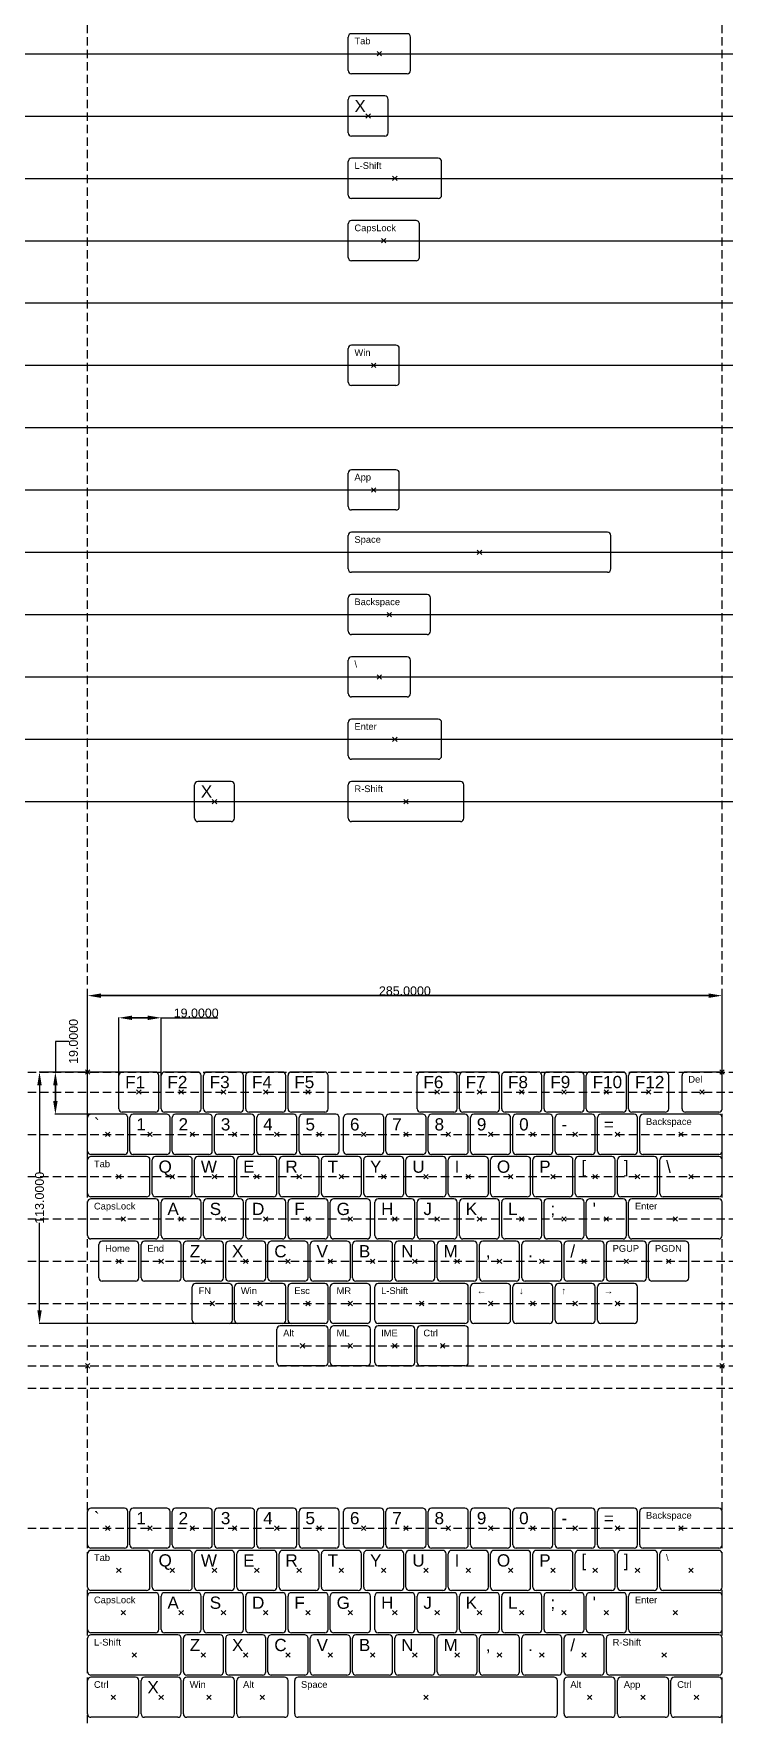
# Model space of a CAD drawing. Header units: millimetres. Extents: x -145 to 165, y -715 to 41.
import ezdxf

# ---------------------------------------------------------------- set-up
doc = ezdxf.new("R2010")
doc.units = ezdxf.units.MM
doc.header["$LTSCALE"] = 15
doc.header["$MEASUREMENT"] = 0
doc.header["$PDMODE"] = 3
doc.header["$PDSIZE"] = -5
doc.linetypes.add('DASHED', pattern=[0.375, 0.25, -0.125])
doc.layers.add('dim', color=4, linetype='Continuous', plot=False)
doc.layers.add('origin', color=8, linetype='DASHED', plot=False)
doc.layers.add('label', color=2, linetype='Continuous')
doc.styles.get("Standard").update_dxf_attribs({"font": 'arial.ttf'})
doc.dimstyles.get("Standard").update_dxf_attribs({"dimtxt": 0.18, "dimasz": 0.18, "dimexe": 0.18, "dimexo": 0.0625, "dimgap": 0.09, "dimtad": 0, "dimtih": 1, "dimtoh": 1, "dimdec": 4, "dimzin": 0, "dimdsep": 46, "dimtxsty": 'Standard', "dimcen": 0.09, "dimadec": 0, "dimazin": 0, "dimtfac": 1, "dimtdec": 4, "dimtofl": 0, "dimtmove": 0, "dimatfit": 3, "dimfxl": 1, "dimtolj": 1, "dimtzin": 0, "dimarcsym": 0})

msp = doc.modelspace()

# ---------------------------------------------------------------- texts
at = {"layer": 'label', "width": 14.0528084, "attachment_point": 1}
for s, insert, char_height in [('{Tab}', (-1.25116, 39.19999), 3), ('{X}', (-1.25116, 11.19999), 5.5), ('{L-Shift}', (-1.25116, -16.80001), 3), ('{CapsLock}', (-1.25116, -44.80001), 3), ('{Win}', (-1.25116, -100.80001), 3), ('{App}', (-1.25116, -156.80001), 3), ('{Space}', (-1.25116, -184.80001), 3), ('{Backspace}', (-1.25116, -212.80001), 3), ('{\\\\}', (-1.25116, -240.80001), 3), ('{Enter}', (-1.25116, -268.80001), 3), ('{X}', (-70.26099, -296.80001), 5.5), ('{R-Shift}', (-1.25116, -296.80001), 3), ('{F1}', (-104.26099, -427.31261), 5.5), ('{F2}', (-85.26099, -427.31261), 5.5), ('{F3}', (-66.26099, -427.31261), 5.5), ('{F4}', (-47.26099, -427.31261), 5.5), ('{F5}', (-28.26099, -427.31261), 5.5), ('{F6}', (29.73901, -427.31261), 5.5), ('{F7}', (48.73901, -427.31261), 5.5), ('{F8}', (67.73901, -427.31261), 5.5), ('{F9}', (86.73901, -427.31261), 5.5), ('{F10}', (105.73901, -427.31261), 5.5), ('{F12}', (124.73901, -427.31261), 5.5), ('{Del}', (148.73901, -427.31261), 3), ('{`}', (-118.26099, -446.31261), 5.5), ('{2}', (-80.26099, -446.31261), 5.5), ('{3}', (-61.26099, -446.31261), 5.5), ('{6}', (-3.26869, -446.31261), 5.5), ('{8}', (34.73131, -446.31261), 5.5), ('{9}', (53.73131, -446.31261), 5.5), ('{0}', (72.73131, -446.31261), 5.5), ('{Backspace}', (129.73901, -446.31261), 3), ('{1}', (-99.26099, -446.31261), 5.5), ('{4}', (-42.26099, -446.31261), 5.5), ('{5}', (-23.26099, -446.31261), 5.5), ('{7}', (15.73131, -446.31261), 5.5), ('{-}', (91.73131, -446.31261), 5.5), ('{=}', (110.73131, -446.31261), 5.5), ('{Tab}', (-118.26099, -465.31261), 3), ('{Q}', (-89.26099, -465.31261), 5.5), ('{W}', (-70.26099, -465.31261), 5.5), ('{E}', (-51.26099, -465.31261), 5.5), ('{R}', (-32.26099, -465.31261), 5.5), ('{T}', (-13.26099, -465.31261), 5.5), ('{Y}', (5.73901, -465.31261), 5.5), ('{U}', (24.73901, -465.31261), 5.5), ('{I}', (43.73901, -465.31261), 5.5), ('{O}', (62.73901, -465.31261), 5.5), ('{P}', (81.73901, -465.31261), 5.5), ('{[}', (100.73901, -465.31261), 5.5), ('{]}', (119.73901, -465.31261), 5.5), ('{\\\\}', (138.73901, -465.31261), 5.5), ('{CapsLock}', (-118.26099, -484.31261), 3), ('{A}', (-85.26099, -484.31261), 5.5), ('{S}', (-66.26099, -484.31261), 5.5), ('{D}', (-47.26099, -484.31261), 5.5), ('{F}', (-28.26099, -484.31261), 5.5), ('{G}', (-9.26099, -484.31261), 5.5), ('{H}', (10.73901, -484.31261), 5.5), ('{J}', (29.73901, -484.31261), 5.5), ('{K}', (48.73901, -484.31261), 5.5), ('{L}', (67.73901, -484.31261), 5.5), ('{;}', (86.73901, -484.31261), 5.5), ("{'}", (105.73901, -484.31261), 5.5), ('{Enter}', (124.73901, -484.31261), 3), ('{Home}', (-113.26099, -503.31261), 3), ('{End}', (-94.26099, -503.31261), 3), ('{Z}', (-75.26099, -503.31261), 5.5), ('{X}', (-56.26099, -503.31261), 5.5), ('{C}', (-37.26099, -503.31261), 5.5), ('{V}', (-18.26099, -503.31261), 5.5), ('{B}', (0.73901, -503.31261), 5.5), ('{N}', (19.73901, -503.31261), 5.5), ('{M}', (38.73901, -503.31261), 5.5), ('{/}', (95.73901, -503.31261), 5.5), ('{PGUP}', (114.73901, -503.31261), 3), ('{PGDN}', (133.73901, -503.31261), 3), ('{,}', (57.73901, -503.31261), 5.5), ('{.}', (76.73901, -503.31261), 5.5), ('{\\H0.545455x;FN}', (-71.26099, -522.31261), 5.5), ('{Win}', (-52.26099, -522.31261), 3), ('{Esc}', (-28.26099, -522.31261), 3), ('{MR}', (-9.26099, -522.31261), 3), ('{L-Shift}', (10.73901, -522.31261), 3), ('{←}', (53.73901, -522.31261), 3), ('{↓}', (72.73901, -522.31261), 3), ('{↑}', (91.73901, -522.31261), 3), ('{→}', (110.73901, -522.31261), 3), ('{Alt}', (-33.26099, -541.31261), 3), ('{ML}', (-9.26099, -541.31261), 3), ('{IME}', (10.73901, -541.31261), 3), ('{Ctrl}', (29.73901, -541.31261), 3), ('{`}', (-118.26099, -623.22723), 5.5), ('{1}', (-99.26099, -623.22723), 5.5), ('{2}', (-80.26099, -623.22723), 5.5), ('{3}', (-61.26099, -623.22723), 5.5), ('{4}', (-42.26099, -623.22723), 5.5), ('{5}', (-23.26099, -623.22723), 5.5), ('{6}', (-3.26869, -623.22723), 5.5), ('{7}', (15.73131, -623.22723), 5.5), ('{8}', (34.73131, -623.22723), 5.5), ('{9}', (53.73131, -623.22723), 5.5), ('{0}', (72.73131, -623.22723), 5.5), ('{-}', (91.73131, -623.22723), 5.5), ('{=}', (110.73131, -623.22723), 5.5), ('{Backspace}', (129.73901, -623.22723), 3), ('{Tab}', (-118.26099, -642.22723), 3), ('{Q}', (-89.26099, -642.22723), 5.5), ('{W}', (-70.26099, -642.22723), 5.5), ('{E}', (-51.26099, -642.22723), 5.5), ('{R}', (-32.26099, -642.22723), 5.5), ('{T}', (-13.26099, -642.22723), 5.5), ('{Y}', (5.73901, -642.22723), 5.5), ('{U}', (24.73901, -642.22723), 5.5), ('{I}', (43.73901, -642.22723), 5.5), ('{O}', (62.73901, -642.22723), 5.5), ('{P}', (81.73901, -642.22723), 5.5), ('{[}', (100.73901, -642.22723), 5.5), ('{]}', (119.73901, -642.22723), 5.5), ('{\\\\}', (138.73901, -642.22723), 3), ('{CapsLock}', (-118.26099, -661.22723), 3), ('{A}', (-85.26099, -661.22723), 5.5), ('{S}', (-66.26099, -661.22723), 5.5), ('{D}', (-47.26099, -661.22723), 5.5), ('{F}', (-28.26099, -661.22723), 5.5), ('{G}', (-9.26099, -661.22723), 5.5), ('{H}', (10.73901, -661.22723), 5.5), ('{J}', (29.73901, -661.22723), 5.5), ('{K}', (48.73901, -661.22723), 5.5), ('{L}', (67.73901, -661.22723), 5.5), ('{;}', (86.73901, -661.22723), 5.5), ("{'}", (105.73901, -661.22723), 5.5), ('{Enter}', (124.73901, -661.22723), 3), ('{L-Shift}', (-118.26099, -680.22723), 3), ('{Z}', (-75.26099, -680.22723), 5.5), ('{X}', (-56.26099, -680.22723), 5.5), ('{C}', (-37.26099, -680.22723), 5.5), ('{V}', (-18.26099, -680.22723), 5.5), ('{B}', (0.73901, -680.22723), 5.5), ('{N}', (19.73901, -680.22723), 5.5), ('{M}', (38.73901, -680.22723), 5.5), ('{/}', (95.73901, -680.22723), 5.5), ('{R-Shift}', (114.73901, -680.22723), 3), ('{,}', (57.73901, -680.22723), 5.5), ('{.}', (76.73901, -680.22723), 5.5), ('{Ctrl}', (-118.26099, -699.22723), 3), ('{X}', (-94.26099, -699.22723), 5.5), ('{Win}', (-75.26099, -699.22723), 3), ('{Alt}', (-51.26099, -699.22723), 3), ('{Space}', (-25.26099, -699.22723), 3), ('{Alt}', (95.73901, -699.22723), 3), ('{App}', (119.73901, -699.22723), 3), ('{Ctrl}', (143.73901, -699.22723), 3)]:
    msp.add_mtext(s, dxfattribs=dict(at, insert=insert, char_height=char_height))

# ---------------------------------------------------------------- blocks, each defined once
blk = doc.blocks.new('*D7')
at = {"layer": 'dim', "color": 0, "lineweight": -2}
for p, q in [((-121.1, -446), (-121.1, -391.07)), ((-115.1, -391.25), (157.9, -391.25)), ((157.9, -391.25), (-115.1, -391.25)), ((163.9, -427), (163.9, -391.07))]:
    blk.add_line(p, q, dxfattribs=at)
at = {"layer": 'dim', "color": 0}
for points in [[(-115.1, -390.25), (-115.1, -392.25), (-121.1, -391.25)], [(157.9, -392.25), (157.9, -390.25), (163.9, -391.25)]]:
    blk.add_solid(points, dxfattribs=at)
at = {"layer": 'dim', "color": 0, "insert": (21.4, -389.11), "char_height": 4, "attachment_point": 5}
blk.add_mtext('\\A1;285.0000', dxfattribs=at)
blk = doc.blocks.new('*D8')
at = {"layer": 'dim', "color": 0, "lineweight": -2}
for p, q in [((-105.66, -425.56), (-142.9, -425.56)), ((-142.72, -431.56), (-142.72, -470.76)), ((-142.72, -532.56), (-142.72, -493.37)), ((-29.66, -538.56), (-142.9, -538.56))]:
    blk.add_line(p, q, dxfattribs=at)
at = {"layer": 'dim', "color": 0}
for points in [[(-141.72, -431.56), (-143.72, -431.56), (-142.72, -425.56)], [(-143.72, -532.56), (-141.72, -532.56), (-142.72, -538.56)]]:
    blk.add_solid(points, dxfattribs=at)
at = {"layer": 'dim', "color": 0, "insert": (-142.72, -482.06), "char_height": 4, "attachment_point": 5, "rotation": 90}
blk.add_mtext('\\A1;113.0000', dxfattribs=at)
blk = doc.blocks.new('*D9')
at = {"layer": 'dim', "color": 0, "lineweight": -2}
for p, q in [((-129.59, -411.81), (-135.59, -411.81)), ((-135.59, -411.81), (-135.59, -425.56)), ((-105.66, -425.56), (-135.77, -425.56)), ((-135.59, -431.56), (-135.59, -438.56)), ((-135.59, -438.56), (-135.59, -431.56)), ((-119.66, -444.56), (-135.77, -444.56))]:
    blk.add_line(p, q, dxfattribs=at)
at = {"layer": 'dim', "color": 0}
for points in [[(-134.59, -431.56), (-136.59, -431.56), (-135.59, -425.56)], [(-136.59, -438.56), (-134.59, -438.56), (-135.59, -444.56)]]:
    blk.add_solid(points, dxfattribs=at)
at = {"layer": 'dim', "color": 0, "insert": (-127.46, -411.81), "char_height": 4, "attachment_point": 5, "rotation": 90}
blk.add_mtext('\\A1;19.0000', dxfattribs=at)
blk = doc.blocks.new('*D10')
at = {"layer": 'dim', "color": 0, "lineweight": -2}
for p, q in [((-107.1, -427), (-107.1, -401.02)), ((-101.1, -401.2), (-94.1, -401.2)), ((-94.1, -401.2), (-101.1, -401.2)), ((-88.1, -427), (-88.1, -401.02)), ((-88.1, -401.2), (-62.59, -401.2))]:
    blk.add_line(p, q, dxfattribs=at)
at = {"layer": 'dim', "color": 0}
for points in [[(-101.1, -400.2), (-101.1, -402.2), (-107.1, -401.2)], [(-94.1, -402.2), (-94.1, -400.2), (-88.1, -401.2)]]:
    blk.add_solid(points, dxfattribs=at)
at = {"layer": 'dim', "color": 0, "insert": (-72.34, -399.07), "char_height": 4, "attachment_point": 5}
blk.add_mtext('\\A1;19.0000', dxfattribs=at)

# ---------------------------------------------------------------- dimensions: what is measured, and where the dimension line sits
at = {"layer": 'dim'}
for base, p1, p2, picture, middle in [((163.9049, -391.24573), (-121.0951, -446.06219), (163.9049, -427.06219), '*D7', (21.4049, -389.11343)), ((-88.0951, -401.19756), (-107.0951, -427.06219), (-88.0951, -427.06219), '*D10', (-72.34344, -399.06527))]:
    dim = msp.add_linear_dim(base=base, p1=p1, p2=p2, dimstyle='Standard', override={"dimscale": 1, "dimtxt": 4, "dimasz": 6, "dimexe": 0.18, "dimexo": 0.0625, "dimgap": 0.09, "dimtad": 1, "dimjust": 0, "dimlfac": 1, "dimtxsty": 'Standard', "dimcen": 0.09, "dimtix": 0, "dimtofl": 0, "dimtmove": 0, "dimatfit": 3}, dxfattribs=at)
    dim.commit()
    dim.dimension.update_dxf_attribs({"geometry": picture, "text_midpoint": middle})
dim = msp.add_linear_dim(base=(-135.59003, -444.56219), p1=(-105.5951, -425.56219), p2=(-119.5951, -444.56219), angle=90, dimstyle='Standard', override={"dimtxt": 4, "dimasz": 6, "dimtad": 1, "dimlfac": 1}, dxfattribs=at)
dim.commit()
dim.dimension.update_dxf_attribs({"geometry": '*D9', "text_midpoint": (-127.45774, -411.81285), "dimtype": 160, "text_rotation": 90})
dim = msp.add_linear_dim(base=(-142.71721, -538.56219), p1=(-105.5951, -425.56219), p2=(-29.5951, -538.56219), angle=90, dimstyle='Standard', override={"dimtxt": 4, "dimasz": 6, "dimtad": 2, "dimlfac": 1}, dxfattribs=at)
dim.commit()
dim.dimension.update_dxf_attribs({"geometry": '*D8', "text_midpoint": (-142.71721, -482.06219), "text_rotation": 90})

# ---------------------------------------------------------------- linework, layer by layer
for p, q in [((-4.08527, 24.45041), (-4.08527, 39.45041)), ((22.41473, 40.95041), (-2.58527, 40.95041)), ((23.91473, 24.45041), (23.91473, 39.45041)), ((22.41473, 22.95041), (-2.58527, 22.95041)), ((-4.08527, -3.54959), (-4.08527, 11.45041)), ((12.41473, 12.95041), (-2.58527, 12.95041)), ((13.91473, -3.54959), (13.91473, 11.45041)), ((12.41473, -5.04959), (-2.58527, -5.04959)), ((36.41473, -15.04959), (-2.58527, -15.04959)), ((-4.08527, -31.54959), (-4.08527, -16.54959)), ((37.91473, -31.54959), (37.91473, -16.54959)), ((36.41473, -33.04959), (-2.58527, -33.04959)), ((-4.08527, -59.54959), (-4.08527, -44.54959)), ((26.41473, -43.04959), (-2.58527, -43.04959)), ((27.91473, -59.54959), (27.91473, -44.54959)), ((26.41473, -61.04959), (-2.58527, -61.04959)), ((-4.08527, -115.54959), (-4.08527, -100.54959)), ((17.41473, -99.04959), (-2.58527, -99.04959)), ((18.91473, -115.54959), (18.91473, -100.54959)), ((17.41473, -117.04959), (-2.58527, -117.04959)), ((-4.08527, -171.54959), (-4.08527, -156.54959)), ((17.41473, -155.04959), (-2.58527, -155.04959)), ((18.91473, -171.54959), (18.91473, -156.54959)), ((17.41473, -173.04959), (-2.58527, -173.04959)), ((-4.08527, -199.54959), (-4.08527, -184.54959)), ((112.41473, -183.04959), (-2.58527, -183.04959)), ((113.91473, -199.54959), (113.91473, -184.54959)), ((112.41473, -201.04959), (-2.58527, -201.04959)), ((31.41473, -211.04959), (-2.58527, -211.04959)), ((-4.08527, -227.54959), (-4.08527, -212.54959)), ((32.91473, -227.54959), (32.91473, -212.54959)), ((31.41473, -229.04959), (-2.58527, -229.04959)), ((-4.08527, -255.54959), (-4.08527, -240.54959)), ((22.41473, -239.04959), (-2.58527, -239.04959)), ((23.91473, -255.54959), (23.91473, -240.54959)), ((22.41473, -257.04959), (-2.58527, -257.04959)), ((-4.08527, -283.54959), (-4.08527, -268.54959)), ((36.41473, -267.04959), (-2.58527, -267.04959)), ((37.91473, -283.54959), (37.91473, -268.54959)), ((36.41473, -285.04959), (-2.58527, -285.04959)), ((-73.0951, -311.54959), (-73.0951, -296.54959)), ((-56.5951, -295.04959), (-71.5951, -295.04959)), ((-55.0951, -311.54959), (-55.0951, -296.54959)), ((-4.08527, -311.54959), (-4.08527, -296.54959)), ((46.41473, -295.04959), (-2.58527, -295.04959)), ((47.91473, -311.54959), (47.91473, -296.54959)), ((-56.5951, -313.04959), (-71.5951, -313.04959)), ((46.41473, -313.04959), (-2.58527, -313.04959)), ((-107.0951, -442.06219), (-107.0951, -427.06219)), ((-90.5951, -425.56219), (-105.5951, -425.56219)), ((-89.0951, -442.06219), (-89.0951, -427.06219)), ((-88.0951, -442.06219), (-88.0951, -427.06219)), ((-71.5951, -425.56219), (-86.5951, -425.56219)), ((-70.0951, -442.06219), (-70.0951, -427.06219)), ((-69.0951, -442.06219), (-69.0951, -427.06219)), ((-52.5951, -425.56219), (-67.5951, -425.56219)), ((-51.0951, -442.06219), (-51.0951, -427.06219)), ((-50.0951, -442.06219), (-50.0951, -427.06219)), ((-33.5951, -425.56219), (-48.5951, -425.56219)), ((-32.0951, -442.06219), (-32.0951, -427.06219)), ((-31.0951, -442.06219), (-31.0951, -427.06219)), ((-14.5951, -425.56219), (-29.5951, -425.56219)), ((-13.0951, -442.06219), (-13.0951, -427.06219)), ((26.9049, -442.06219), (26.9049, -427.06219)), ((43.4049, -425.56219), (28.4049, -425.56219)), ((44.9049, -442.06219), (44.9049, -427.06219)), ((45.9049, -442.06219), (45.9049, -427.06219)), ((62.4049, -425.56219), (47.4049, -425.56219)), ((63.9049, -442.06219), (63.9049, -427.06219)), ((64.9049, -442.06219), (64.9049, -427.06219)), ((81.4049, -425.56219), (66.4049, -425.56219)), ((82.9049, -442.06219), (82.9049, -427.06219)), ((83.9049, -442.06219), (83.9049, -427.06219)), ((100.4049, -425.56219), (85.4049, -425.56219)), ((101.9049, -442.06219), (101.9049, -427.06219)), ((102.9049, -442.06219), (102.9049, -427.06219)), ((119.4049, -425.56219), (104.4049, -425.56219)), ((120.9049, -442.06219), (120.9049, -427.06219)), ((121.9049, -442.06219), (121.9049, -427.06219)), ((138.4049, -425.56219), (123.4049, -425.56219)), ((139.9049, -442.06219), (139.9049, -427.06219)), ((145.9049, -442.06219), (145.9049, -427.06219)), ((162.4049, -425.56219), (147.4049, -425.56219)), ((163.9049, -442.06219), (163.9049, -427.06219)), ((-121.0951, -461.06219), (-121.0951, -446.06219)), ((-104.5951, -444.56219), (-119.5951, -444.56219)), ((-90.5951, -443.56219), (-105.5951, -443.56219)), ((-103.0951, -461.06219), (-103.0951, -446.06219)), ((-102.0951, -461.06219), (-102.0951, -446.06219)), ((-85.5951, -444.56219), (-100.5951, -444.56219)), ((-71.5951, -443.56219), (-86.5951, -443.56219)), ((-84.0951, -461.06219), (-84.0951, -446.06219)), ((-83.0951, -461.06219), (-83.0951, -446.06219)), ((-66.5951, -444.56219), (-81.5951, -444.56219)), ((-52.5951, -443.56219), (-67.5951, -443.56219)), ((-65.0951, -461.06219), (-65.0951, -446.06219)), ((-64.0951, -461.06219), (-64.0951, -446.06219)), ((-47.5951, -444.56219), (-62.5951, -444.56219)), ((-33.5951, -443.56219), (-48.5951, -443.56219)), ((-46.0951, -461.06219), (-46.0951, -446.06219)), ((-45.0951, -461.06219), (-45.0951, -446.06219)), ((-28.5951, -444.56219), (-43.5951, -444.56219)), ((-14.5951, -443.56219), (-29.5951, -443.56219)), ((-27.0951, -461.06219), (-27.0951, -446.06219)), ((-26.0951, -461.06219), (-26.0951, -446.06219)), ((-9.5951, -444.56219), (-24.5951, -444.56219)), ((-8.0951, -461.06219), (-8.0951, -446.06219)), ((-6.1028, -461.06219), (-6.1028, -446.06219)), ((10.3972, -444.56219), (-4.6028, -444.56219)), ((11.8972, -461.06219), (11.8972, -446.06219)), ((12.8972, -461.06219), (12.8972, -446.06219)), ((29.3972, -444.56219), (14.3972, -444.56219)), ((43.4049, -443.56219), (28.4049, -443.56219)), ((30.8972, -461.06219), (30.8972, -446.06219)), ((31.8972, -461.06219), (31.8972, -446.06219)), ((48.3972, -444.56219), (33.3972, -444.56219)), ((62.4049, -443.56219), (47.4049, -443.56219)), ((49.8972, -461.06219), (49.8972, -446.06219)), ((50.8972, -461.06219), (50.8972, -446.06219)), ((67.3972, -444.56219), (52.3972, -444.56219)), ((81.4049, -443.56219), (66.4049, -443.56219)), ((68.8972, -461.06219), (68.8972, -446.06219)), ((69.8972, -461.06219), (69.8972, -446.06219)), ((86.3972, -444.56219), (71.3972, -444.56219)), ((100.4049, -443.56219), (85.4049, -443.56219)), ((87.8972, -461.06219), (87.8972, -446.06219)), ((88.8972, -461.06219), (88.8972, -446.06219)), ((105.3972, -444.56219), (90.3972, -444.56219)), ((119.4049, -443.56219), (104.4049, -443.56219)), ((106.8972, -461.06219), (106.8972, -446.06219)), ((107.8972, -461.06219), (107.8972, -446.06219)), ((124.3972, -444.56219), (109.3972, -444.56219)), ((138.4049, -443.56219), (123.4049, -443.56219)), ((125.8972, -461.06219), (125.8972, -446.06219)), ((126.9049, -461.06219), (126.9049, -446.06219)), ((162.4049, -444.56219), (128.4049, -444.56219)), ((162.4049, -443.56219), (147.4049, -443.56219)), ((163.9049, -461.06219), (163.9049, -446.06219)), ((-121.0951, -480.06219), (-121.0951, -465.06219)), ((-104.5951, -462.56219), (-119.5951, -462.56219)), ((-94.5951, -463.56219), (-119.5951, -463.56219)), ((-85.5951, -462.56219), (-100.5951, -462.56219)), ((-93.0951, -480.06219), (-93.0951, -465.06219)), ((-92.0951, -480.06219), (-92.0951, -465.06219)), ((-75.5951, -463.56219), (-90.5951, -463.56219)), ((-66.5951, -462.56219), (-81.5951, -462.56219)), ((-74.0951, -480.06219), (-74.0951, -465.06219)), ((-73.0951, -480.06219), (-73.0951, -465.06219)), ((-56.5951, -463.56219), (-71.5951, -463.56219)), ((-47.5951, -462.56219), (-62.5951, -462.56219)), ((-55.0951, -480.06219), (-55.0951, -465.06219)), ((-54.0951, -480.06219), (-54.0951, -465.06219)), ((-37.5951, -463.56219), (-52.5951, -463.56219)), ((-28.5951, -462.56219), (-43.5951, -462.56219)), ((-36.0951, -480.06219), (-36.0951, -465.06219)), ((-35.0951, -480.06219), (-35.0951, -465.06219)), ((-18.5951, -463.56219), (-33.5951, -463.56219)), ((-9.5951, -462.56219), (-24.5951, -462.56219)), ((-17.0951, -480.06219), (-17.0951, -465.06219)), ((-16.0951, -480.06219), (-16.0951, -465.06219)), ((0.4049, -463.56219), (-14.5951, -463.56219)), ((10.3972, -462.56219), (-4.6028, -462.56219)), ((1.9049, -480.06219), (1.9049, -465.06219)), ((2.9049, -480.06219), (2.9049, -465.06219)), ((19.4049, -463.56219), (4.4049, -463.56219)), ((29.3972, -462.56219), (14.3972, -462.56219)), ((20.9049, -480.06219), (20.9049, -465.06219)), ((21.9049, -480.06219), (21.9049, -465.06219)), ((38.4049, -463.56219), (23.4049, -463.56219)), ((48.3972, -462.56219), (33.3972, -462.56219)), ((39.9049, -480.06219), (39.9049, -465.06219)), ((40.9049, -480.06219), (40.9049, -465.06219)), ((57.4049, -463.56219), (42.4049, -463.56219)), ((67.3972, -462.56219), (52.3972, -462.56219)), ((58.9049, -480.06219), (58.9049, -465.06219)), ((59.9049, -480.06219), (59.9049, -465.06219)), ((76.4049, -463.56219), (61.4049, -463.56219)), ((86.3972, -462.56219), (71.3972, -462.56219)), ((77.9049, -480.06219), (77.9049, -465.06219)), ((78.9049, -480.06219), (78.9049, -465.06219)), ((95.4049, -463.56219), (80.4049, -463.56219)), ((105.3972, -462.56219), (90.3972, -462.56219)), ((96.9049, -480.06219), (96.9049, -465.06219)), ((97.9049, -480.06219), (97.9049, -465.06219)), ((114.4049, -463.56219), (99.4049, -463.56219)), ((124.3972, -462.56219), (109.3972, -462.56219)), ((115.9049, -480.06219), (115.9049, -465.06219)), ((116.9049, -480.06219), (116.9049, -465.06219)), ((133.4049, -463.56219), (118.4049, -463.56219)), ((162.4049, -462.56219), (128.4049, -462.56219)), ((134.9049, -480.06219), (134.9049, -465.06219)), ((135.9049, -480.06219), (135.9049, -465.06219)), ((162.4049, -463.56219), (137.4049, -463.56219)), ((163.9049, -480.06219), (163.9049, -465.06219)), ((-121.0951, -499.06219), (-121.0951, -484.06219)), ((-94.5951, -481.56219), (-119.5951, -481.56219)), ((-90.5951, -482.56219), (-119.5951, -482.56219)), ((-75.5951, -481.56219), (-90.5951, -481.56219)), ((-89.0951, -499.06219), (-89.0951, -484.06219)), ((-88.0951, -499.06219), (-88.0951, -484.06219)), ((-71.5951, -482.56219), (-86.5951, -482.56219)), ((-56.5951, -481.56219), (-71.5951, -481.56219)), ((-70.0951, -499.06219), (-70.0951, -484.06219)), ((-69.0951, -499.06219), (-69.0951, -484.06219)), ((-52.5951, -482.56219), (-67.5951, -482.56219)), ((-37.5951, -481.56219), (-52.5951, -481.56219)), ((-51.0951, -499.06219), (-51.0951, -484.06219)), ((-50.0951, -499.06219), (-50.0951, -484.06219)), ((-33.5951, -482.56219), (-48.5951, -482.56219)), ((-18.5951, -481.56219), (-33.5951, -481.56219)), ((-32.0951, -499.06219), (-32.0951, -484.06219)), ((-31.0951, -499.06219), (-31.0951, -484.06219)), ((-14.5951, -482.56219), (-29.5951, -482.56219)), ((0.4049, -481.56219), (-14.5951, -481.56219)), ((-13.0951, -499.06219), (-13.0951, -484.06219)), ((-12.0951, -499.06219), (-12.0951, -484.06219)), ((4.4049, -482.56219), (-10.5951, -482.56219)), ((19.4049, -481.56219), (4.4049, -481.56219)), ((5.9049, -499.06219), (5.9049, -484.06219)), ((7.9049, -499.06219), (7.9049, -484.06219)), ((24.4049, -482.56219), (9.4049, -482.56219)), ((38.4049, -481.56219), (23.4049, -481.56219)), ((25.9049, -499.06219), (25.9049, -484.06219)), ((26.9049, -499.06219), (26.9049, -484.06219)), ((43.4049, -482.56219), (28.4049, -482.56219)), ((57.4049, -481.56219), (42.4049, -481.56219)), ((44.9049, -499.06219), (44.9049, -484.06219)), ((45.9049, -499.06219), (45.9049, -484.06219)), ((62.4049, -482.56219), (47.4049, -482.56219)), ((76.4049, -481.56219), (61.4049, -481.56219)), ((63.9049, -499.06219), (63.9049, -484.06219)), ((64.9049, -499.06219), (64.9049, -484.06219)), ((81.4049, -482.56219), (66.4049, -482.56219)), ((95.4049, -481.56219), (80.4049, -481.56219)), ((82.9049, -499.06219), (82.9049, -484.06219)), ((83.9049, -499.06219), (83.9049, -484.06219)), ((100.4049, -482.56219), (85.4049, -482.56219)), ((114.4049, -481.56219), (99.4049, -481.56219)), ((101.9049, -499.06219), (101.9049, -484.06219)), ((102.9049, -499.06219), (102.9049, -484.06219)), ((119.4049, -482.56219), (104.4049, -482.56219)), ((133.4049, -481.56219), (118.4049, -481.56219)), ((120.9049, -499.06219), (120.9049, -484.06219)), ((121.9049, -499.06219), (121.9049, -484.06219)), ((162.4049, -482.56219), (123.4049, -482.56219)), ((162.4049, -481.56219), (137.4049, -481.56219)), ((163.9049, -499.06219), (163.9049, -484.06219)), ((-90.5951, -500.56219), (-119.5951, -500.56219)), ((-116.0951, -518.06219), (-116.0951, -503.06219)), ((-99.5951, -501.56219), (-114.5951, -501.56219)), ((-98.0951, -518.06219), (-98.0951, -503.06219)), ((-97.0951, -518.06219), (-97.0951, -503.06219)), ((-80.5951, -501.56219), (-95.5951, -501.56219)), ((-71.5951, -500.56219), (-86.5951, -500.56219)), ((-79.0951, -518.06219), (-79.0951, -503.06219)), ((-78.0951, -518.06219), (-78.0951, -503.06219)), ((-61.5951, -501.56219), (-76.5951, -501.56219)), ((-52.5951, -500.56219), (-67.5951, -500.56219)), ((-60.0951, -518.06219), (-60.0951, -503.06219)), ((-59.0951, -518.06219), (-59.0951, -503.06219)), ((-42.5951, -501.56219), (-57.5951, -501.56219)), ((-33.5951, -500.56219), (-48.5951, -500.56219)), ((-41.0951, -518.06219), (-41.0951, -503.06219)), ((-40.0951, -518.06219), (-40.0951, -503.06219)), ((-23.5951, -501.56219), (-38.5951, -501.56219)), ((-14.5951, -500.56219), (-29.5951, -500.56219)), ((-22.0951, -518.06219), (-22.0951, -503.06219)), ((-21.0951, -518.06219), (-21.0951, -503.06219)), ((-4.5951, -501.56219), (-19.5951, -501.56219)), ((4.4049, -500.56219), (-10.5951, -500.56219)), ((-3.0951, -518.06219), (-3.0951, -503.06219)), ((-2.0951, -518.06219), (-2.0951, -503.06219)), ((14.4049, -501.56219), (-0.5951, -501.56219)), ((24.4049, -500.56219), (9.4049, -500.56219)), ((15.9049, -518.06219), (15.9049, -503.06219)), ((16.9049, -518.06219), (16.9049, -503.06219)), ((33.4049, -501.56219), (18.4049, -501.56219)), ((43.4049, -500.56219), (28.4049, -500.56219)), ((34.9049, -518.06219), (34.9049, -503.06219)), ((35.9049, -518.06219), (35.9049, -503.06219)), ((52.4049, -501.56219), (37.4049, -501.56219)), ((62.4049, -500.56219), (47.4049, -500.56219)), ((53.9049, -518.06219), (53.9049, -503.06219)), ((54.9049, -518.06219), (54.9049, -503.06219)), ((71.4049, -501.56219), (56.4049, -501.56219)), ((81.4049, -500.56219), (66.4049, -500.56219)), ((72.9049, -518.06219), (72.9049, -503.06219)), ((73.9049, -518.06219), (73.9049, -503.06219)), ((90.4049, -501.56219), (75.4049, -501.56219)), ((100.4049, -500.56219), (85.4049, -500.56219)), ((91.9049, -518.06219), (91.9049, -503.06219)), ((92.9049, -518.06219), (92.9049, -503.06219)), ((109.4049, -501.56219), (94.4049, -501.56219)), ((119.4049, -500.56219), (104.4049, -500.56219)), ((110.9049, -518.06219), (110.9049, -503.06219)), ((111.9049, -518.06219), (111.9049, -503.06219)), ((128.4049, -501.56219), (113.4049, -501.56219)), ((162.4049, -500.56219), (123.4049, -500.56219)), ((129.9049, -518.06219), (129.9049, -503.06219)), ((130.9049, -518.06219), (130.9049, -503.06219)), ((147.4049, -501.56219), (132.4049, -501.56219)), ((148.9049, -518.06219), (148.9049, -503.06219)), ((-99.5951, -519.56219), (-114.5951, -519.56219)), ((-80.5951, -519.56219), (-95.5951, -519.56219)), ((-61.5951, -519.56219), (-76.5951, -519.56219)), ((-57.5951, -520.56219), (-72.5951, -520.56219)), ((-42.5951, -519.56219), (-57.5951, -519.56219)), ((-33.5951, -520.56219), (-53.5951, -520.56219)), ((-23.5951, -519.56219), (-38.5951, -519.56219)), ((-14.5951, -520.56219), (-29.5951, -520.56219)), ((-4.5951, -519.56219), (-19.5951, -519.56219)), ((4.4049, -520.56219), (-10.5951, -520.56219)), ((14.4049, -519.56219), (-0.5951, -519.56219)), ((48.4049, -520.56219), (9.4049, -520.56219)), ((33.4049, -519.56219), (18.4049, -519.56219)), ((52.4049, -519.56219), (37.4049, -519.56219)), ((67.4049, -520.56219), (52.4049, -520.56219)), ((71.4049, -519.56219), (56.4049, -519.56219)), ((86.4049, -520.56219), (71.4049, -520.56219)), ((90.4049, -519.56219), (75.4049, -519.56219)), ((105.4049, -520.56219), (90.4049, -520.56219)), ((109.4049, -519.56219), (94.4049, -519.56219)), ((124.4049, -520.56219), (109.4049, -520.56219)), ((128.4049, -519.56219), (113.4049, -519.56219)), ((147.4049, -519.56219), (132.4049, -519.56219)), ((-74.0951, -537.06219), (-74.0951, -522.06219)), ((-56.0951, -537.06219), (-56.0951, -522.06219)), ((-55.0951, -537.06219), (-55.0951, -522.06219)), ((-32.0951, -537.06219), (-32.0951, -522.06219)), ((-31.0951, -537.06219), (-31.0951, -522.06219)), ((-13.0951, -537.06219), (-13.0951, -522.06219)), ((-12.0951, -537.06219), (-12.0951, -522.06219)), ((5.9049, -537.06219), (5.9049, -522.06219)), ((7.9049, -537.06219), (7.9049, -522.06219)), ((49.9049, -537.06219), (49.9049, -522.06219)), ((50.9049, -537.06219), (50.9049, -522.06219)), ((68.9049, -537.06219), (68.9049, -522.06219)), ((69.9049, -537.06219), (69.9049, -522.06219)), ((87.9049, -537.06219), (87.9049, -522.06219)), ((88.9049, -537.06219), (88.9049, -522.06219)), ((106.9049, -537.06219), (106.9049, -522.06219)), ((107.9049, -537.06219), (107.9049, -522.06219)), ((125.9049, -537.06219), (125.9049, -522.06219)), ((-57.5951, -538.56219), (-72.5951, -538.56219)), ((-33.5951, -538.56219), (-53.5951, -538.56219)), ((-36.0951, -556.06219), (-36.0951, -541.06219)), ((-14.5951, -539.56219), (-34.5951, -539.56219)), ((-14.5951, -538.56219), (-29.5951, -538.56219)), ((-13.0951, -556.06219), (-13.0951, -541.06219)), ((-12.0951, -556.06219), (-12.0951, -541.06219)), ((4.4049, -538.56219), (-10.5951, -538.56219)), ((4.4049, -539.56219), (-10.5951, -539.56219)), ((5.9049, -556.06219), (5.9049, -541.06219)), ((7.9049, -556.06219), (7.9049, -541.06219)), ((48.4049, -538.56219), (9.4049, -538.56219)), ((24.4049, -539.56219), (9.4049, -539.56219)), ((25.9049, -556.06219), (25.9049, -541.06219)), ((26.9049, -556.06219), (26.9049, -541.06219)), ((48.4049, -539.56219), (28.4049, -539.56219)), ((49.9049, -556.06219), (49.9049, -541.06219)), ((67.4049, -538.56219), (52.4049, -538.56219)), ((86.4049, -538.56219), (71.4049, -538.56219)), ((105.4049, -538.56219), (90.4049, -538.56219)), ((124.4049, -538.56219), (109.4049, -538.56219)), ((-14.5951, -557.56219), (-34.5951, -557.56219)), ((4.4049, -557.56219), (-10.5951, -557.56219)), ((24.4049, -557.56219), (9.4049, -557.56219)), ((48.4049, -557.56219), (28.4049, -557.56219)), ((-121.0951, -637.97681), (-121.0951, -622.97681)), ((-104.5951, -621.47681), (-119.5951, -621.47681)), ((-103.0951, -637.97681), (-103.0951, -622.97681)), ((-102.0951, -637.97681), (-102.0951, -622.97681)), ((-85.5951, -621.47681), (-100.5951, -621.47681)), ((-84.0951, -637.97681), (-84.0951, -622.97681)), ((-83.0951, -637.97681), (-83.0951, -622.97681)), ((-66.5951, -621.47681), (-81.5951, -621.47681)), ((-65.0951, -637.97681), (-65.0951, -622.97681)), ((-64.0951, -637.97681), (-64.0951, -622.97681)), ((-47.5951, -621.47681), (-62.5951, -621.47681)), ((-46.0951, -637.97681), (-46.0951, -622.97681)), ((-45.0951, -637.97681), (-45.0951, -622.97681)), ((-28.5951, -621.47681), (-43.5951, -621.47681)), ((-27.0951, -637.97681), (-27.0951, -622.97681)), ((-26.0951, -637.97681), (-26.0951, -622.97681)), ((-9.5951, -621.47681), (-24.5951, -621.47681)), ((-8.0951, -637.97681), (-8.0951, -622.97681)), ((-6.1028, -637.97681), (-6.1028, -622.97681)), ((10.3972, -621.47681), (-4.6028, -621.47681)), ((11.8972, -637.97681), (11.8972, -622.97681)), ((12.8972, -637.97681), (12.8972, -622.97681)), ((29.3972, -621.47681), (14.3972, -621.47681)), ((30.8972, -637.97681), (30.8972, -622.97681)), ((31.8972, -637.97681), (31.8972, -622.97681)), ((48.3972, -621.47681), (33.3972, -621.47681)), ((49.8972, -637.97681), (49.8972, -622.97681)), ((50.8972, -637.97681), (50.8972, -622.97681)), ((67.3972, -621.47681), (52.3972, -621.47681)), ((68.8972, -637.97681), (68.8972, -622.97681)), ((69.8972, -637.97681), (69.8972, -622.97681)), ((86.3972, -621.47681), (71.3972, -621.47681)), ((87.8972, -637.97681), (87.8972, -622.97681)), ((88.8972, -637.97681), (88.8972, -622.97681)), ((105.3972, -621.47681), (90.3972, -621.47681)), ((106.8972, -637.97681), (106.8972, -622.97681)), ((107.8972, -637.97681), (107.8972, -622.97681)), ((124.3972, -621.47681), (109.3972, -621.47681)), ((125.8972, -637.97681), (125.8972, -622.97681)), ((126.9049, -637.97681), (126.9049, -622.97681)), ((162.4049, -621.47681), (128.4049, -621.47681)), ((163.9049, -637.97681), (163.9049, -622.97681)), ((-121.0951, -656.97681), (-121.0951, -641.97681)), ((-104.5951, -639.47681), (-119.5951, -639.47681)), ((-94.5951, -640.47681), (-119.5951, -640.47681)), ((-85.5951, -639.47681), (-100.5951, -639.47681)), ((-93.0951, -656.97681), (-93.0951, -641.97681)), ((-92.0951, -656.97681), (-92.0951, -641.97681)), ((-75.5951, -640.47681), (-90.5951, -640.47681)), ((-66.5951, -639.47681), (-81.5951, -639.47681)), ((-74.0951, -656.97681), (-74.0951, -641.97681)), ((-73.0951, -656.97681), (-73.0951, -641.97681)), ((-56.5951, -640.47681), (-71.5951, -640.47681)), ((-47.5951, -639.47681), (-62.5951, -639.47681)), ((-55.0951, -656.97681), (-55.0951, -641.97681)), ((-54.0951, -656.97681), (-54.0951, -641.97681)), ((-37.5951, -640.47681), (-52.5951, -640.47681)), ((-28.5951, -639.47681), (-43.5951, -639.47681)), ((-36.0951, -656.97681), (-36.0951, -641.97681)), ((-35.0951, -656.97681), (-35.0951, -641.97681)), ((-18.5951, -640.47681), (-33.5951, -640.47681)), ((-9.5951, -639.47681), (-24.5951, -639.47681)), ((-17.0951, -656.97681), (-17.0951, -641.97681)), ((-16.0951, -656.97681), (-16.0951, -641.97681)), ((0.4049, -640.47681), (-14.5951, -640.47681)), ((10.3972, -639.47681), (-4.6028, -639.47681)), ((1.9049, -656.97681), (1.9049, -641.97681)), ((2.9049, -656.97681), (2.9049, -641.97681)), ((19.4049, -640.47681), (4.4049, -640.47681)), ((29.3972, -639.47681), (14.3972, -639.47681)), ((20.9049, -656.97681), (20.9049, -641.97681)), ((21.9049, -656.97681), (21.9049, -641.97681)), ((38.4049, -640.47681), (23.4049, -640.47681)), ((48.3972, -639.47681), (33.3972, -639.47681)), ((39.9049, -656.97681), (39.9049, -641.97681)), ((40.9049, -656.97681), (40.9049, -641.97681)), ((57.4049, -640.47681), (42.4049, -640.47681)), ((67.3972, -639.47681), (52.3972, -639.47681)), ((58.9049, -656.97681), (58.9049, -641.97681)), ((59.9049, -656.97681), (59.9049, -641.97681)), ((76.4049, -640.47681), (61.4049, -640.47681)), ((86.3972, -639.47681), (71.3972, -639.47681)), ((77.9049, -656.97681), (77.9049, -641.97681)), ((78.9049, -656.97681), (78.9049, -641.97681)), ((95.4049, -640.47681), (80.4049, -640.47681)), ((105.3972, -639.47681), (90.3972, -639.47681)), ((96.9049, -656.97681), (96.9049, -641.97681)), ((97.9049, -656.97681), (97.9049, -641.97681)), ((114.4049, -640.47681), (99.4049, -640.47681)), ((124.3972, -639.47681), (109.3972, -639.47681)), ((115.9049, -656.97681), (115.9049, -641.97681)), ((116.9049, -656.97681), (116.9049, -641.97681)), ((133.4049, -640.47681), (118.4049, -640.47681)), ((162.4049, -639.47681), (128.4049, -639.47681)), ((134.9049, -656.97681), (134.9049, -641.97681)), ((135.9049, -656.97681), (135.9049, -641.97681)), ((162.4049, -640.47681), (137.4049, -640.47681)), ((163.9049, -656.97681), (163.9049, -641.97681)), ((-121.0951, -675.97681), (-121.0951, -660.97681)), ((-94.5951, -658.47681), (-119.5951, -658.47681)), ((-90.5951, -659.47681), (-119.5951, -659.47681)), ((-75.5951, -658.47681), (-90.5951, -658.47681)), ((-89.0951, -675.97681), (-89.0951, -660.97681)), ((-88.0951, -675.97681), (-88.0951, -660.97681)), ((-71.5951, -659.47681), (-86.5951, -659.47681)), ((-56.5951, -658.47681), (-71.5951, -658.47681)), ((-70.0951, -675.97681), (-70.0951, -660.97681)), ((-69.0951, -675.97681), (-69.0951, -660.97681)), ((-52.5951, -659.47681), (-67.5951, -659.47681)), ((-37.5951, -658.47681), (-52.5951, -658.47681)), ((-51.0951, -675.97681), (-51.0951, -660.97681)), ((-50.0951, -675.97681), (-50.0951, -660.97681)), ((-33.5951, -659.47681), (-48.5951, -659.47681)), ((-18.5951, -658.47681), (-33.5951, -658.47681)), ((-32.0951, -675.97681), (-32.0951, -660.97681)), ((-31.0951, -675.97681), (-31.0951, -660.97681)), ((-14.5951, -659.47681), (-29.5951, -659.47681)), ((0.4049, -658.47681), (-14.5951, -658.47681)), ((-13.0951, -675.97681), (-13.0951, -660.97681)), ((-12.0951, -675.97681), (-12.0951, -660.97681)), ((4.4049, -659.47681), (-10.5951, -659.47681)), ((19.4049, -658.47681), (4.4049, -658.47681)), ((5.9049, -675.97681), (5.9049, -660.97681)), ((7.9049, -675.97681), (7.9049, -660.97681)), ((24.4049, -659.47681), (9.4049, -659.47681)), ((38.4049, -658.47681), (23.4049, -658.47681)), ((25.9049, -675.97681), (25.9049, -660.97681)), ((26.9049, -675.97681), (26.9049, -660.97681)), ((43.4049, -659.47681), (28.4049, -659.47681)), ((57.4049, -658.47681), (42.4049, -658.47681)), ((44.9049, -675.97681), (44.9049, -660.97681)), ((45.9049, -675.97681), (45.9049, -660.97681)), ((62.4049, -659.47681), (47.4049, -659.47681)), ((76.4049, -658.47681), (61.4049, -658.47681)), ((63.9049, -675.97681), (63.9049, -660.97681)), ((64.9049, -675.97681), (64.9049, -660.97681)), ((81.4049, -659.47681), (66.4049, -659.47681)), ((95.4049, -658.47681), (80.4049, -658.47681)), ((82.9049, -675.97681), (82.9049, -660.97681)), ((83.9049, -675.97681), (83.9049, -660.97681)), ((100.4049, -659.47681), (85.4049, -659.47681)), ((114.4049, -658.47681), (99.4049, -658.47681)), ((101.9049, -675.97681), (101.9049, -660.97681)), ((102.9049, -675.97681), (102.9049, -660.97681)), ((119.4049, -659.47681), (104.4049, -659.47681)), ((133.4049, -658.47681), (118.4049, -658.47681)), ((120.9049, -675.97681), (120.9049, -660.97681)), ((121.9049, -675.97681), (121.9049, -660.97681)), ((162.4049, -659.47681), (123.4049, -659.47681)), ((162.4049, -658.47681), (137.4049, -658.47681)), ((163.9049, -675.97681), (163.9049, -660.97681)), ((-121.0951, -694.97681), (-121.0951, -679.97681)), ((-90.5951, -677.47681), (-119.5951, -677.47681)), ((-80.5951, -678.47681), (-119.5951, -678.47681)), ((-71.5951, -677.47681), (-86.5951, -677.47681)), ((-79.0951, -694.97681), (-79.0951, -679.97681)), ((-78.0951, -694.97681), (-78.0951, -679.97681)), ((-61.5951, -678.47681), (-76.5951, -678.47681)), ((-52.5951, -677.47681), (-67.5951, -677.47681)), ((-60.0951, -694.97681), (-60.0951, -679.97681)), ((-59.0951, -694.97681), (-59.0951, -679.97681)), ((-42.5951, -678.47681), (-57.5951, -678.47681)), ((-33.5951, -677.47681), (-48.5951, -677.47681)), ((-41.0951, -694.97681), (-41.0951, -679.97681)), ((-40.0951, -694.97681), (-40.0951, -679.97681)), ((-23.5951, -678.47681), (-38.5951, -678.47681)), ((-14.5951, -677.47681), (-29.5951, -677.47681)), ((-22.0951, -694.97681), (-22.0951, -679.97681)), ((-21.0951, -694.97681), (-21.0951, -679.97681)), ((-4.5951, -678.47681), (-19.5951, -678.47681)), ((4.4049, -677.47681), (-10.5951, -677.47681)), ((-3.0951, -694.97681), (-3.0951, -679.97681)), ((-2.0951, -694.97681), (-2.0951, -679.97681)), ((14.4049, -678.47681), (-0.5951, -678.47681)), ((24.4049, -677.47681), (9.4049, -677.47681)), ((15.9049, -694.97681), (15.9049, -679.97681)), ((16.9049, -694.97681), (16.9049, -679.97681)), ((33.4049, -678.47681), (18.4049, -678.47681)), ((43.4049, -677.47681), (28.4049, -677.47681)), ((34.9049, -694.97681), (34.9049, -679.97681)), ((35.9049, -694.97681), (35.9049, -679.97681)), ((52.4049, -678.47681), (37.4049, -678.47681)), ((62.4049, -677.47681), (47.4049, -677.47681)), ((53.9049, -694.97681), (53.9049, -679.97681)), ((54.9049, -694.97681), (54.9049, -679.97681)), ((71.4049, -678.47681), (56.4049, -678.47681)), ((81.4049, -677.47681), (66.4049, -677.47681)), ((72.9049, -694.97681), (72.9049, -679.97681)), ((73.9049, -694.97681), (73.9049, -679.97681)), ((90.4049, -678.47681), (75.4049, -678.47681)), ((100.4049, -677.47681), (85.4049, -677.47681)), ((91.9049, -694.97681), (91.9049, -679.97681)), ((92.9049, -694.97681), (92.9049, -679.97681)), ((109.4049, -678.47681), (94.4049, -678.47681)), ((119.4049, -677.47681), (104.4049, -677.47681)), ((110.9049, -694.97681), (110.9049, -679.97681)), ((111.9049, -694.97681), (111.9049, -679.97681)), ((162.4049, -678.47681), (113.4049, -678.47681)), ((162.4049, -677.47681), (123.4049, -677.47681)), ((163.9049, -694.97681), (163.9049, -679.97681)), ((-121.0951, -713.97681), (-121.0951, -698.97681)), ((-80.5951, -696.47681), (-119.5951, -696.47681)), ((-99.5951, -697.47681), (-119.5951, -697.47681)), ((-98.0951, -713.97681), (-98.0951, -698.97681)), ((-97.0951, -713.97681), (-97.0951, -698.97681)), ((-80.5951, -697.47681), (-95.5951, -697.47681)), ((-79.0951, -713.97681), (-79.0951, -698.97681)), ((-78.0951, -713.97681), (-78.0951, -698.97681)), ((-61.5951, -696.47681), (-76.5951, -696.47681)), ((-56.5951, -697.47681), (-76.5951, -697.47681)), ((-42.5951, -696.47681), (-57.5951, -696.47681)), ((-55.0951, -713.97681), (-55.0951, -698.97681)), ((-54.0951, -713.97681), (-54.0951, -698.97681)), ((-32.5951, -697.47681), (-52.5951, -697.47681)), ((-23.5951, -696.47681), (-38.5951, -696.47681)), ((-31.0951, -713.97681), (-31.0951, -698.97681)), ((-28.0951, -713.97681), (-28.0951, -698.97681)), ((88.4049, -697.47681), (-26.5951, -697.47681)), ((-4.5951, -696.47681), (-19.5951, -696.47681)), ((14.4049, -696.47681), (-0.5951, -696.47681)), ((33.4049, -696.47681), (18.4049, -696.47681)), ((52.4049, -696.47681), (37.4049, -696.47681)), ((71.4049, -696.47681), (56.4049, -696.47681)), ((90.4049, -696.47681), (75.4049, -696.47681)), ((89.9049, -713.97681), (89.9049, -698.97681)), ((92.9049, -713.97681), (92.9049, -698.97681)), ((109.4049, -696.47681), (94.4049, -696.47681)), ((114.4049, -697.47681), (94.4049, -697.47681)), ((162.4049, -696.47681), (113.4049, -696.47681)), ((115.9049, -713.97681), (115.9049, -698.97681)), ((116.9049, -713.97681), (116.9049, -698.97681)), ((138.4049, -697.47681), (118.4049, -697.47681)), ((139.9049, -713.97681), (139.9049, -698.97681)), ((140.9049, -713.97681), (140.9049, -698.97681)), ((162.4049, -697.47681), (142.4049, -697.47681)), ((163.9049, -713.97681), (163.9049, -698.97681)), ((-99.5951, -715.47681), (-119.5951, -715.47681)), ((-80.5951, -715.47681), (-95.5951, -715.47681)), ((-56.5951, -715.47681), (-76.5951, -715.47681)), ((-32.5951, -715.47681), (-52.5951, -715.47681)), ((88.4049, -715.47681), (-26.5951, -715.47681)), ((114.4049, -715.47681), (94.4049, -715.47681)), ((138.4049, -715.47681), (118.4049, -715.47681)), ((162.4049, -715.47681), (142.4049, -715.47681))]:
    msp.add_line(p, q)
for p in [(3.88512, 31.95041), (3.88512, 3.95041), (3.88512, -24.04959), (3.88512, -52.04959), (3.88512, -80.04959), (3.88512, -108.04959), (3.88512, -136.04959), (3.88512, -164.04959), (3.88512, -192.04959), (3.88512, -220.04959), (3.88512, -248.04959), (3.88512, -276.04959), (3.88512, -304.04959)]:
    msp.add_xline(p, (1, 0))
for centre, start, end in [((-2.58527, 39.45041), 90, 180), ((22.41473, 39.45041), 0, 90), ((-2.58527, 24.45041), 180, 270), ((22.41473, 24.45041), 270, 0), ((-2.58527, 11.45041), 90, 180), ((12.41473, 11.45041), 0, 90), ((-2.58527, -3.54959), 180, 270), ((12.41473, -3.54959), 270, 0), ((-2.58527, -16.54959), 90, 180), ((36.41473, -16.54959), 0, 90), ((-2.58527, -31.54959), 180, 270), ((36.41473, -31.54959), 270, 0), ((-2.58527, -44.54959), 90, 180), ((26.41473, -44.54959), 0, 90), ((-2.58527, -59.54959), 180, 270), ((26.41473, -59.54959), 270, 0), ((-2.58527, -100.54959), 90, 180), ((17.41473, -100.54959), 0, 90), ((-2.58527, -115.54959), 180, 270), ((17.41473, -115.54959), 270, 0), ((-2.58527, -156.54959), 90, 180), ((17.41473, -156.54959), 0, 90), ((-2.58527, -171.54959), 180, 270), ((17.41473, -171.54959), 270, 0), ((-2.58527, -184.54959), 90, 180), ((112.41473, -184.54959), 0, 90), ((-2.58527, -199.54959), 180, 270), ((112.41473, -199.54959), 270, 0), ((-2.58527, -212.54959), 90, 180), ((31.41473, -212.54959), 0, 90), ((-2.58527, -227.54959), 180, 270), ((31.41473, -227.54959), 270, 0), ((-2.58527, -240.54959), 90, 180), ((22.41473, -240.54959), 0, 90), ((-2.58527, -255.54959), 180, 270), ((22.41473, -255.54959), 270, 0), ((-2.58527, -268.54959), 90, 180), ((36.41473, -268.54959), 0, 90), ((-2.58527, -283.54959), 180, 270), ((36.41473, -283.54959), 270, 0), ((-71.5951, -296.54959), 90, 180), ((-56.5951, -296.54959), 0, 90), ((-2.58527, -296.54959), 90, 180), ((46.41473, -296.54959), 0, 90), ((-71.5951, -311.54959), 180, 270), ((-56.5951, -311.54959), 270, 0), ((-2.58527, -311.54959), 180, 270), ((46.41473, -311.54959), 270, 0), ((-105.5951, -427.06219), 90, 180), ((-90.5951, -427.06219), 0, 90), ((-86.5951, -427.06219), 90, 180), ((-71.5951, -427.06219), 0, 90), ((-67.5951, -427.06219), 90, 180), ((-52.5951, -427.06219), 0, 90), ((-48.5951, -427.06219), 90, 180), ((-33.5951, -427.06219), 0, 90), ((-29.5951, -427.06219), 90, 180), ((-14.5951, -427.06219), 0, 90), ((28.4049, -427.06219), 90, 180), ((43.4049, -427.06219), 0, 90), ((47.4049, -427.06219), 90, 180), ((62.4049, -427.06219), 0, 90), ((66.4049, -427.06219), 90, 180), ((81.4049, -427.06219), 0, 90), ((85.4049, -427.06219), 90, 180), ((100.4049, -427.06219), 0, 90), ((104.4049, -427.06219), 90, 180), ((119.4049, -427.06219), 0, 90), ((123.4049, -427.06219), 90, 180), ((138.4049, -427.06219), 0, 90), ((147.4049, -427.06219), 90, 180), ((162.4049, -427.06219), 0, 90), ((-119.5951, -446.06219), 90, 180), ((-105.5951, -442.06219), 180, 270), ((-104.5951, -446.06219), 0, 90), ((-100.5951, -446.06219), 90, 180), ((-90.5951, -442.06219), 270, 0), ((-86.5951, -442.06219), 180, 270), ((-85.5951, -446.06219), 0, 90), ((-81.5951, -446.06219), 90, 180), ((-71.5951, -442.06219), 270, 0), ((-67.5951, -442.06219), 180, 270), ((-66.5951, -446.06219), 0, 90), ((-62.5951, -446.06219), 90, 180), ((-52.5951, -442.06219), 270, 0), ((-48.5951, -442.06219), 180, 270), ((-47.5951, -446.06219), 0, 90), ((-43.5951, -446.06219), 90, 180), ((-33.5951, -442.06219), 270, 0), ((-29.5951, -442.06219), 180, 270), ((-28.5951, -446.06219), 0, 90), ((-24.5951, -446.06219), 90, 180), ((-14.5951, -442.06219), 270, 0), ((-9.5951, -446.06219), 0, 90), ((-4.6028, -446.06219), 90, 180), ((10.3972, -446.06219), 0, 90), ((14.3972, -446.06219), 90, 180), ((28.4049, -442.06219), 180, 270), ((29.3972, -446.06219), 0, 90), ((33.3972, -446.06219), 90, 180), ((43.4049, -442.06219), 270, 0), ((47.4049, -442.06219), 180, 270), ((48.3972, -446.06219), 0, 90), ((52.3972, -446.06219), 90, 180), ((62.4049, -442.06219), 270, 0), ((66.4049, -442.06219), 180, 270), ((67.3972, -446.06219), 0, 90), ((71.3972, -446.06219), 90, 180), ((81.4049, -442.06219), 270, 0), ((85.4049, -442.06219), 180, 270), ((86.3972, -446.06219), 0, 90), ((90.3972, -446.06219), 90, 180), ((100.4049, -442.06219), 270, 0), ((104.4049, -442.06219), 180, 270), ((105.3972, -446.06219), 0, 90), ((109.3972, -446.06219), 90, 180), ((119.4049, -442.06219), 270, 0), ((123.4049, -442.06219), 180, 270), ((124.3972, -446.06219), 0, 90), ((128.4049, -446.06219), 90, 180), ((138.4049, -442.06219), 270, 0), ((147.4049, -442.06219), 180, 270), ((162.4049, -442.06219), 270, 0), ((162.4049, -446.06219), 0, 90), ((-119.5951, -461.06219), 180, 270), ((-104.5951, -461.06219), 270, 0), ((-100.5951, -461.06219), 180, 270), ((-85.5951, -461.06219), 270, 0), ((-81.5951, -461.06219), 180, 270), ((-66.5951, -461.06219), 270, 0), ((-62.5951, -461.06219), 180, 270), ((-47.5951, -461.06219), 270, 0), ((-43.5951, -461.06219), 180, 270), ((-28.5951, -461.06219), 270, 0), ((-24.5951, -461.06219), 180, 270), ((-9.5951, -461.06219), 270, 0), ((-4.6028, -461.06219), 180, 270), ((10.3972, -461.06219), 270, 0), ((14.3972, -461.06219), 180, 270), ((29.3972, -461.06219), 270, 0), ((33.3972, -461.06219), 180, 270), ((48.3972, -461.06219), 270, 0), ((52.3972, -461.06219), 180, 270), ((67.3972, -461.06219), 270, 0), ((71.3972, -461.06219), 180, 270), ((86.3972, -461.06219), 270, 0), ((90.3972, -461.06219), 180, 270), ((105.3972, -461.06219), 270, 0), ((109.3972, -461.06219), 180, 270), ((124.3972, -461.06219), 270, 0), ((128.4049, -461.06219), 180, 270), ((162.4049, -461.06219), 270, 0), ((-119.5951, -465.06219), 90, 180), ((-94.5951, -465.06219), 0, 90), ((-90.5951, -465.06219), 90, 180), ((-75.5951, -465.06219), 0, 90), ((-71.5951, -465.06219), 90, 180), ((-56.5951, -465.06219), 0, 90), ((-52.5951, -465.06219), 90, 180), ((-37.5951, -465.06219), 0, 90), ((-33.5951, -465.06219), 90, 180), ((-18.5951, -465.06219), 0, 90), ((-14.5951, -465.06219), 90, 180), ((0.4049, -465.06219), 0, 90), ((4.4049, -465.06219), 90, 180), ((19.4049, -465.06219), 0, 90), ((23.4049, -465.06219), 90, 180), ((38.4049, -465.06219), 0, 90), ((42.4049, -465.06219), 90, 180), ((57.4049, -465.06219), 0, 90), ((61.4049, -465.06219), 90, 180), ((76.4049, -465.06219), 0, 90), ((80.4049, -465.06219), 90, 180), ((95.4049, -465.06219), 0, 90), ((99.4049, -465.06219), 90, 180), ((114.4049, -465.06219), 0, 90), ((118.4049, -465.06219), 90, 180), ((133.4049, -465.06219), 0, 90), ((137.4049, -465.06219), 90, 180), ((162.4049, -465.06219), 0, 90), ((-119.5951, -480.06219), 180, 270), ((-119.5951, -484.06219), 90, 180), ((-94.5951, -480.06219), 270, 0), ((-90.5951, -480.06219), 180, 270), ((-90.5951, -484.06219), 0, 90), ((-86.5951, -484.06219), 90, 180), ((-75.5951, -480.06219), 270, 0), ((-71.5951, -480.06219), 180, 270), ((-71.5951, -484.06219), 0, 90), ((-67.5951, -484.06219), 90, 180), ((-56.5951, -480.06219), 270, 0), ((-52.5951, -480.06219), 180, 270), ((-52.5951, -484.06219), 0, 90), ((-48.5951, -484.06219), 90, 180), ((-37.5951, -480.06219), 270, 0), ((-33.5951, -480.06219), 180, 270), ((-33.5951, -484.06219), 0, 90), ((-29.5951, -484.06219), 90, 180), ((-18.5951, -480.06219), 270, 0), ((-14.5951, -480.06219), 180, 270), ((-14.5951, -484.06219), 0, 90), ((-10.5951, -484.06219), 90, 180), ((0.4049, -480.06219), 270, 0), ((4.4049, -480.06219), 180, 270), ((4.4049, -484.06219), 0, 90), ((9.4049, -484.06219), 90, 180), ((19.4049, -480.06219), 270, 0), ((23.4049, -480.06219), 180, 270), ((24.4049, -484.06219), 0, 90), ((28.4049, -484.06219), 90, 180), ((38.4049, -480.06219), 270, 0), ((42.4049, -480.06219), 180, 270), ((43.4049, -484.06219), 0, 90), ((47.4049, -484.06219), 90, 180), ((57.4049, -480.06219), 270, 0), ((61.4049, -480.06219), 180, 270), ((62.4049, -484.06219), 0, 90), ((66.4049, -484.06219), 90, 180), ((76.4049, -480.06219), 270, 0), ((80.4049, -480.06219), 180, 270), ((81.4049, -484.06219), 0, 90), ((85.4049, -484.06219), 90, 180), ((95.4049, -480.06219), 270, 0), ((99.4049, -480.06219), 180, 270), ((100.4049, -484.06219), 0, 90), ((104.4049, -484.06219), 90, 180), ((114.4049, -480.06219), 270, 0), ((118.4049, -480.06219), 180, 270), ((119.4049, -484.06219), 0, 90), ((123.4049, -484.06219), 90, 180), ((133.4049, -480.06219), 270, 0), ((137.4049, -480.06219), 180, 270), ((162.4049, -480.06219), 270, 0), ((162.4049, -484.06219), 0, 90), ((-119.5951, -499.06219), 180, 270), ((-90.5951, -499.06219), 270, 0), ((-86.5951, -499.06219), 180, 270), ((-71.5951, -499.06219), 270, 0), ((-67.5951, -499.06219), 180, 270), ((-52.5951, -499.06219), 270, 0), ((-48.5951, -499.06219), 180, 270), ((-33.5951, -499.06219), 270, 0), ((-29.5951, -499.06219), 180, 270), ((-14.5951, -499.06219), 270, 0), ((-10.5951, -499.06219), 180, 270), ((4.4049, -499.06219), 270, 0), ((9.4049, -499.06219), 180, 270), ((24.4049, -499.06219), 270, 0), ((28.4049, -499.06219), 180, 270), ((43.4049, -499.06219), 270, 0), ((47.4049, -499.06219), 180, 270), ((62.4049, -499.06219), 270, 0), ((66.4049, -499.06219), 180, 270), ((81.4049, -499.06219), 270, 0), ((85.4049, -499.06219), 180, 270), ((100.4049, -499.06219), 270, 0), ((104.4049, -499.06219), 180, 270), ((119.4049, -499.06219), 270, 0), ((123.4049, -499.06219), 180, 270), ((162.4049, -499.06219), 270, 0), ((-114.5951, -503.06219), 90, 180), ((-99.5951, -503.06219), 0, 90), ((-95.5951, -503.06219), 90, 180), ((-80.5951, -503.06219), 0, 90), ((-76.5951, -503.06219), 90, 180), ((-61.5951, -503.06219), 0, 90), ((-57.5951, -503.06219), 90, 180), ((-42.5951, -503.06219), 0, 90), ((-38.5951, -503.06219), 90, 180), ((-23.5951, -503.06219), 0, 90), ((-19.5951, -503.06219), 90, 180), ((-4.5951, -503.06219), 0, 90), ((-0.5951, -503.06219), 90, 180), ((14.4049, -503.06219), 0, 90), ((18.4049, -503.06219), 90, 180), ((33.4049, -503.06219), 0, 90), ((37.4049, -503.06219), 90, 180), ((52.4049, -503.06219), 0, 90), ((56.4049, -503.06219), 90, 180), ((71.4049, -503.06219), 0, 90), ((75.4049, -503.06219), 90, 180), ((90.4049, -503.06219), 0, 90), ((94.4049, -503.06219), 90, 180), ((109.4049, -503.06219), 0, 90), ((113.4049, -503.06219), 90, 180), ((128.4049, -503.06219), 0, 90), ((132.4049, -503.06219), 90, 180), ((147.4049, -503.06219), 0, 90), ((-114.5951, -518.06219), 180, 270), ((-99.5951, -518.06219), 270, 0), ((-95.5951, -518.06219), 180, 270), ((-80.5951, -518.06219), 270, 0), ((-76.5951, -518.06219), 180, 270), ((-72.5951, -522.06219), 90, 180), ((-61.5951, -518.06219), 270, 0), ((-57.5951, -518.06219), 180, 270), ((-57.5951, -522.06219), 0, 90), ((-53.5951, -522.06219), 90, 180), ((-42.5951, -518.06219), 270, 0), ((-38.5951, -518.06219), 180, 270), ((-33.5951, -522.06219), 0, 90), ((-29.5951, -522.06219), 90, 180), ((-23.5951, -518.06219), 270, 0), ((-19.5951, -518.06219), 180, 270), ((-14.5951, -522.06219), 0, 90), ((-10.5951, -522.06219), 90, 180), ((-4.5951, -518.06219), 270, 0), ((-0.5951, -518.06219), 180, 270), ((4.4049, -522.06219), 0, 90), ((9.4049, -522.06219), 90, 180), ((14.4049, -518.06219), 270, 0), ((18.4049, -518.06219), 180, 270), ((33.4049, -518.06219), 270, 0), ((37.4049, -518.06219), 180, 270), ((48.4049, -522.06219), 0, 90), ((52.4049, -522.06219), 90, 180), ((52.4049, -518.06219), 270, 0), ((56.4049, -518.06219), 180, 270), ((67.4049, -522.06219), 0, 90), ((71.4049, -522.06219), 90, 180), ((71.4049, -518.06219), 270, 0), ((75.4049, -518.06219), 180, 270), ((86.4049, -522.06219), 0, 90), ((90.4049, -522.06219), 90, 180), ((90.4049, -518.06219), 270, 0), ((94.4049, -518.06219), 180, 270), ((105.4049, -522.06219), 0, 90), ((109.4049, -522.06219), 90, 180), ((109.4049, -518.06219), 270, 0), ((113.4049, -518.06219), 180, 270), ((124.4049, -522.06219), 0, 90), ((128.4049, -518.06219), 270, 0), ((132.4049, -518.06219), 180, 270), ((147.4049, -518.06219), 270, 0), ((-72.5951, -537.06219), 180, 270), ((-57.5951, -537.06219), 270, 0), ((-53.5951, -537.06219), 180, 270), ((-33.5951, -537.06219), 270, 0), ((-29.5951, -537.06219), 180, 270), ((-14.5951, -537.06219), 270, 0), ((-10.5951, -537.06219), 180, 270), ((4.4049, -537.06219), 270, 0), ((9.4049, -537.06219), 180, 270), ((48.4049, -537.06219), 270, 0), ((52.4049, -537.06219), 180, 270), ((67.4049, -537.06219), 270, 0), ((71.4049, -537.06219), 180, 270), ((86.4049, -537.06219), 270, 0), ((90.4049, -537.06219), 180, 270), ((105.4049, -537.06219), 270, 0), ((109.4049, -537.06219), 180, 270), ((124.4049, -537.06219), 270, 0), ((-34.5951, -541.06219), 90, 180), ((-14.5951, -541.06219), 0, 90), ((-10.5951, -541.06219), 90, 180), ((4.4049, -541.06219), 0, 90), ((9.4049, -541.06219), 90, 180), ((24.4049, -541.06219), 0, 90), ((28.4049, -541.06219), 90, 180), ((48.4049, -541.06219), 0, 90), ((-34.5951, -556.06219), 180, 270), ((-14.5951, -556.06219), 270, 0), ((-10.5951, -556.06219), 180, 270), ((4.4049, -556.06219), 270, 0), ((9.4049, -556.06219), 180, 270), ((24.4049, -556.06219), 270, 0), ((28.4049, -556.06219), 180, 270), ((48.4049, -556.06219), 270, 0), ((-119.5951, -622.97681), 90, 180), ((-104.5951, -622.97681), 0, 90), ((-100.5951, -622.97681), 90, 180), ((-85.5951, -622.97681), 0, 90), ((-81.5951, -622.97681), 90, 180), ((-66.5951, -622.97681), 0, 90), ((-62.5951, -622.97681), 90, 180), ((-47.5951, -622.97681), 0, 90), ((-43.5951, -622.97681), 90, 180), ((-28.5951, -622.97681), 0, 90), ((-24.5951, -622.97681), 90, 180), ((-9.5951, -622.97681), 0, 90), ((-4.6028, -622.97681), 90, 180), ((10.3972, -622.97681), 0, 90), ((14.3972, -622.97681), 90, 180), ((29.3972, -622.97681), 0, 90), ((33.3972, -622.97681), 90, 180), ((48.3972, -622.97681), 0, 90), ((52.3972, -622.97681), 90, 180), ((67.3972, -622.97681), 0, 90), ((71.3972, -622.97681), 90, 180), ((86.3972, -622.97681), 0, 90), ((90.3972, -622.97681), 90, 180), ((105.3972, -622.97681), 0, 90), ((109.3972, -622.97681), 90, 180), ((124.3972, -622.97681), 0, 90), ((128.4049, -622.97681), 90, 180), ((162.4049, -622.97681), 0, 90), ((-119.5951, -637.97681), 180, 270), ((-119.5951, -641.97681), 90, 180), ((-104.5951, -637.97681), 270, 0), ((-100.5951, -637.97681), 180, 270), ((-94.5951, -641.97681), 0, 90), ((-90.5951, -641.97681), 90, 180), ((-85.5951, -637.97681), 270, 0), ((-81.5951, -637.97681), 180, 270), ((-75.5951, -641.97681), 0, 90), ((-71.5951, -641.97681), 90, 180), ((-66.5951, -637.97681), 270, 0), ((-62.5951, -637.97681), 180, 270), ((-56.5951, -641.97681), 0, 90), ((-52.5951, -641.97681), 90, 180), ((-47.5951, -637.97681), 270, 0), ((-43.5951, -637.97681), 180, 270), ((-37.5951, -641.97681), 0, 90), ((-33.5951, -641.97681), 90, 180), ((-28.5951, -637.97681), 270, 0), ((-24.5951, -637.97681), 180, 270), ((-18.5951, -641.97681), 0, 90), ((-14.5951, -641.97681), 90, 180), ((-9.5951, -637.97681), 270, 0), ((-4.6028, -637.97681), 180, 270), ((0.4049, -641.97681), 0, 90), ((4.4049, -641.97681), 90, 180), ((10.3972, -637.97681), 270, 0), ((14.3972, -637.97681), 180, 270), ((19.4049, -641.97681), 0, 90), ((23.4049, -641.97681), 90, 180), ((29.3972, -637.97681), 270, 0), ((33.3972, -637.97681), 180, 270), ((38.4049, -641.97681), 0, 90), ((42.4049, -641.97681), 90, 180), ((48.3972, -637.97681), 270, 0), ((52.3972, -637.97681), 180, 270), ((57.4049, -641.97681), 0, 90), ((61.4049, -641.97681), 90, 180), ((67.3972, -637.97681), 270, 0), ((71.3972, -637.97681), 180, 270), ((76.4049, -641.97681), 0, 90), ((80.4049, -641.97681), 90, 180), ((86.3972, -637.97681), 270, 0), ((90.3972, -637.97681), 180, 270), ((95.4049, -641.97681), 0, 90), ((99.4049, -641.97681), 90, 180), ((105.3972, -637.97681), 270, 0), ((109.3972, -637.97681), 180, 270), ((114.4049, -641.97681), 0, 90), ((118.4049, -641.97681), 90, 180), ((124.3972, -637.97681), 270, 0), ((128.4049, -637.97681), 180, 270), ((133.4049, -641.97681), 0, 90), ((137.4049, -641.97681), 90, 180), ((162.4049, -637.97681), 270, 0), ((162.4049, -641.97681), 0, 90), ((-119.5951, -656.97681), 180, 270), ((-94.5951, -656.97681), 270, 0), ((-90.5951, -656.97681), 180, 270), ((-75.5951, -656.97681), 270, 0), ((-71.5951, -656.97681), 180, 270), ((-56.5951, -656.97681), 270, 0), ((-52.5951, -656.97681), 180, 270), ((-37.5951, -656.97681), 270, 0), ((-33.5951, -656.97681), 180, 270), ((-18.5951, -656.97681), 270, 0), ((-14.5951, -656.97681), 180, 270), ((0.4049, -656.97681), 270, 0), ((4.4049, -656.97681), 180, 270), ((19.4049, -656.97681), 270, 0), ((23.4049, -656.97681), 180, 270), ((38.4049, -656.97681), 270, 0), ((42.4049, -656.97681), 180, 270), ((57.4049, -656.97681), 270, 0), ((61.4049, -656.97681), 180, 270), ((76.4049, -656.97681), 270, 0), ((80.4049, -656.97681), 180, 270), ((95.4049, -656.97681), 270, 0), ((99.4049, -656.97681), 180, 270), ((114.4049, -656.97681), 270, 0), ((118.4049, -656.97681), 180, 270), ((133.4049, -656.97681), 270, 0), ((137.4049, -656.97681), 180, 270), ((162.4049, -656.97681), 270, 0), ((-119.5951, -660.97681), 90, 180), ((-90.5951, -660.97681), 0, 90), ((-86.5951, -660.97681), 90, 180), ((-71.5951, -660.97681), 0, 90), ((-67.5951, -660.97681), 90, 180), ((-52.5951, -660.97681), 0, 90), ((-48.5951, -660.97681), 90, 180), ((-33.5951, -660.97681), 0, 90), ((-29.5951, -660.97681), 90, 180), ((-14.5951, -660.97681), 0, 90), ((-10.5951, -660.97681), 90, 180), ((4.4049, -660.97681), 0, 90), ((9.4049, -660.97681), 90, 180), ((24.4049, -660.97681), 0, 90), ((28.4049, -660.97681), 90, 180), ((43.4049, -660.97681), 0, 90), ((47.4049, -660.97681), 90, 180), ((62.4049, -660.97681), 0, 90), ((66.4049, -660.97681), 90, 180), ((81.4049, -660.97681), 0, 90), ((85.4049, -660.97681), 90, 180), ((100.4049, -660.97681), 0, 90), ((104.4049, -660.97681), 90, 180), ((119.4049, -660.97681), 0, 90), ((123.4049, -660.97681), 90, 180), ((162.4049, -660.97681), 0, 90), ((-119.5951, -675.97681), 180, 270), ((-119.5951, -679.97681), 90, 180), ((-90.5951, -675.97681), 270, 0), ((-86.5951, -675.97681), 180, 270), ((-80.5951, -679.97681), 0, 90), ((-76.5951, -679.97681), 90, 180), ((-71.5951, -675.97681), 270, 0), ((-67.5951, -675.97681), 180, 270), ((-61.5951, -679.97681), 0, 90), ((-57.5951, -679.97681), 90, 180), ((-52.5951, -675.97681), 270, 0), ((-48.5951, -675.97681), 180, 270), ((-42.5951, -679.97681), 0, 90), ((-38.5951, -679.97681), 90, 180), ((-33.5951, -675.97681), 270, 0), ((-29.5951, -675.97681), 180, 270), ((-23.5951, -679.97681), 0, 90), ((-19.5951, -679.97681), 90, 180), ((-14.5951, -675.97681), 270, 0), ((-10.5951, -675.97681), 180, 270), ((-4.5951, -679.97681), 0, 90), ((-0.5951, -679.97681), 90, 180), ((4.4049, -675.97681), 270, 0), ((9.4049, -675.97681), 180, 270), ((14.4049, -679.97681), 0, 90), ((18.4049, -679.97681), 90, 180), ((24.4049, -675.97681), 270, 0), ((28.4049, -675.97681), 180, 270), ((33.4049, -679.97681), 0, 90), ((37.4049, -679.97681), 90, 180), ((43.4049, -675.97681), 270, 0), ((47.4049, -675.97681), 180, 270), ((52.4049, -679.97681), 0, 90), ((56.4049, -679.97681), 90, 180), ((62.4049, -675.97681), 270, 0), ((66.4049, -675.97681), 180, 270), ((71.4049, -679.97681), 0, 90), ((75.4049, -679.97681), 90, 180), ((81.4049, -675.97681), 270, 0), ((85.4049, -675.97681), 180, 270), ((90.4049, -679.97681), 0, 90), ((94.4049, -679.97681), 90, 180), ((100.4049, -675.97681), 270, 0), ((104.4049, -675.97681), 180, 270), ((109.4049, -679.97681), 0, 90), ((113.4049, -679.97681), 90, 180), ((119.4049, -675.97681), 270, 0), ((123.4049, -675.97681), 180, 270), ((162.4049, -675.97681), 270, 0), ((162.4049, -679.97681), 0, 90), ((-119.5951, -694.97681), 180, 270), ((-80.5951, -694.97681), 270, 0), ((-76.5951, -694.97681), 180, 270), ((-61.5951, -694.97681), 270, 0), ((-57.5951, -694.97681), 180, 270), ((-42.5951, -694.97681), 270, 0), ((-38.5951, -694.97681), 180, 270), ((-23.5951, -694.97681), 270, 0), ((-19.5951, -694.97681), 180, 270), ((-4.5951, -694.97681), 270, 0), ((-0.5951, -694.97681), 180, 270), ((14.4049, -694.97681), 270, 0), ((18.4049, -694.97681), 180, 270), ((33.4049, -694.97681), 270, 0), ((37.4049, -694.97681), 180, 270), ((52.4049, -694.97681), 270, 0), ((56.4049, -694.97681), 180, 270), ((71.4049, -694.97681), 270, 0), ((75.4049, -694.97681), 180, 270), ((90.4049, -694.97681), 270, 0), ((94.4049, -694.97681), 180, 270), ((109.4049, -694.97681), 270, 0), ((113.4049, -694.97681), 180, 270), ((162.4049, -694.97681), 270, 0), ((-119.5951, -698.97681), 90, 180), ((-99.5951, -698.97681), 0, 90), ((-95.5951, -698.97681), 90, 180), ((-80.5951, -698.97681), 0, 90), ((-76.5951, -698.97681), 90, 180), ((-56.5951, -698.97681), 0, 90), ((-52.5951, -698.97681), 90, 180), ((-32.5951, -698.97681), 0, 90), ((-26.5951, -698.97681), 90, 180), ((88.4049, -698.97681), 0, 90), ((94.4049, -698.97681), 90, 180), ((114.4049, -698.97681), 0, 90), ((118.4049, -698.97681), 90, 180), ((138.4049, -698.97681), 0, 90), ((142.4049, -698.97681), 90, 180), ((162.4049, -698.97681), 0, 90), ((-119.5951, -713.97681), 180, 270), ((-99.5951, -713.97681), 270, 0), ((-95.5951, -713.97681), 180, 270), ((-80.5951, -713.97681), 270, 0), ((-76.5951, -713.97681), 180, 270), ((-56.5951, -713.97681), 270, 0), ((-52.5951, -713.97681), 180, 270), ((-32.5951, -713.97681), 270, 0), ((-26.5951, -713.97681), 180, 270), ((88.4049, -713.97681), 270, 0), ((94.4049, -713.97681), 180, 270), ((114.4049, -713.97681), 270, 0), ((118.4049, -713.97681), 180, 270), ((138.4049, -713.97681), 270, 0), ((142.4049, -713.97681), 180, 270), ((162.4049, -713.97681), 270, 0)]:
    msp.add_arc(centre, 1.5, start, end)
at = {"layer": 'origin'}
for p, direction in [((-121.0951, -453.56219), (0, 1)), ((163.9049, -472.56219), (0, 1)), ((-105.6576, -425.56219), (1, 0)), ((-98.0951, -425.56219), (1, 0)), ((266.6872, -434.56219), (1, 0)), ((266.6872, -453.56219), (1, 0)), ((266.6872, -472.56219), (1, 0)), ((266.6872, -491.56219), (1, 0)), ((266.6872, -510.56219), (1, 0)), ((266.6872, -529.56219), (1, 0)), ((-5.5951, -548.56219), (1, 0)), ((-34.5951, -557.56219), (1, 0)), ((266.6872, -567.56219), (1, 0)), ((-150.16196, -630.47681), (1, 0))]:
    msp.add_xline(p, direction, dxfattribs=at)
for p in [(9.91473, 31.95041), (4.91473, 3.95041), (16.91473, -24.04959), (11.91473, -52.04959), (7.41473, -108.04959), (7.41473, -164.04959), (54.91473, -192.04959), (14.41473, -220.04959), (9.91473, -248.04959), (16.91473, -276.04959), (-64.0951, -304.04959), (21.91473, -304.04959), (-121.0951, -425.56219), (163.9049, -425.56219), (-98.0951, -434.56219), (-79.0951, -434.56219), (-60.0951, -434.56219), (-41.0951, -434.56219), (-22.0951, -434.56219), (35.9049, -434.56219), (54.9049, -434.56219), (73.9049, -434.56219), (92.9049, -434.56219), (111.9049, -434.56219), (130.9049, -434.56219), (154.9049, -434.56219), (-112.0951, -453.56219), (-93.0951, -453.56219), (-74.0951, -453.56219), (-55.0951, -453.56219), (-36.0951, -453.56219), (-17.0951, -453.56219), (2.8972, -453.56219), (21.8972, -453.56219), (40.8972, -453.56219), (59.8972, -453.56219), (78.8972, -453.56219), (97.8972, -453.56219), (116.8972, -453.56219), (145.4049, -453.56219), (-107.0951, -472.56219), (-83.0951, -472.56219), (-64.0951, -472.56219), (-45.0951, -472.56219), (-26.0951, -472.56219), (-7.0951, -472.56219), (11.9049, -472.56219), (30.9049, -472.56219), (49.9049, -472.56219), (68.9049, -472.56219), (87.9049, -472.56219), (106.9049, -472.56219), (125.9049, -472.56219), (149.9049, -472.56219), (-105.0951, -491.56219), (-79.0951, -491.56219), (-60.0951, -491.56219), (-41.0951, -491.56219), (-22.0951, -491.56219), (-3.0951, -491.56219), (16.9049, -491.56219), (35.9049, -491.56219), (54.9049, -491.56219), (73.9049, -491.56219), (92.9049, -491.56219), (111.9049, -491.56219), (142.9049, -491.56219), (-107.0951, -510.56219), (-88.0951, -510.56219), (-69.0951, -510.56219), (-50.0951, -510.56219), (-31.0951, -510.56219), (-12.0951, -510.56219), (6.9049, -510.56219), (25.9049, -510.56219), (44.9049, -510.56219), (63.9049, -510.56219), (82.9049, -510.56219), (101.9049, -510.56219), (120.9049, -510.56219), (139.9049, -510.56219), (-65.0951, -529.56219), (-43.5951, -529.56219), (-22.0951, -529.56219), (-3.0951, -529.56219), (28.9049, -529.56219), (59.9049, -529.56219), (78.9049, -529.56219), (97.9049, -529.56219), (116.9049, -529.56219), (-24.5951, -548.56219), (-3.0951, -548.56219), (16.9049, -548.56219), (38.4049, -548.56219), (-121.0951, -557.56219), (163.9049, -557.56219), (-112.0951, -630.47681), (-93.0951, -630.47681), (-74.0951, -630.47681), (-55.0951, -630.47681), (-36.0951, -630.47681), (-17.0951, -630.47681), (2.8972, -630.47681), (21.8972, -630.47681), (40.8972, -630.47681), (59.8972, -630.47681), (78.8972, -630.47681), (97.8972, -630.47681), (116.8972, -630.47681), (145.4049, -630.47681), (-107.0951, -649.47681), (-83.0951, -649.47681), (-64.0951, -649.47681), (-45.0951, -649.47681), (-26.0951, -649.47681), (-7.0951, -649.47681), (11.9049, -649.47681), (30.9049, -649.47681), (49.9049, -649.47681), (68.9049, -649.47681), (87.9049, -649.47681), (106.9049, -649.47681), (125.9049, -649.47681), (149.9049, -649.47681), (-105.0951, -668.47681), (-79.0951, -668.47681), (-60.0951, -668.47681), (-41.0951, -668.47681), (-22.0951, -668.47681), (-3.0951, -668.47681), (16.9049, -668.47681), (35.9049, -668.47681), (54.9049, -668.47681), (73.9049, -668.47681), (92.9049, -668.47681), (111.9049, -668.47681), (142.9049, -668.47681), (-100.0951, -687.47681), (-69.0951, -687.47681), (-50.0951, -687.47681), (-31.0951, -687.47681), (-12.0951, -687.47681), (6.9049, -687.47681), (25.9049, -687.47681), (44.9049, -687.47681), (63.9049, -687.47681), (82.9049, -687.47681), (101.9049, -687.47681), (137.9049, -687.47681), (-109.5951, -706.47681), (-88.0951, -706.47681), (-66.5951, -706.47681), (-42.5951, -706.47681), (30.9049, -706.47681), (104.4049, -706.47681), (128.4049, -706.47681), (152.4049, -706.47681)]:
    msp.add_point(p, dxfattribs=at)

msp.set_redraw_order([(e.dxf.handle, doc.entitydb.next_handle()) for e in msp.query("TEXT MTEXT ATTDEF DIMENSION ARC_DIMENSION")])  # texts and dimensions are drawn at this point

doc.saveas('drawing.dxf')
